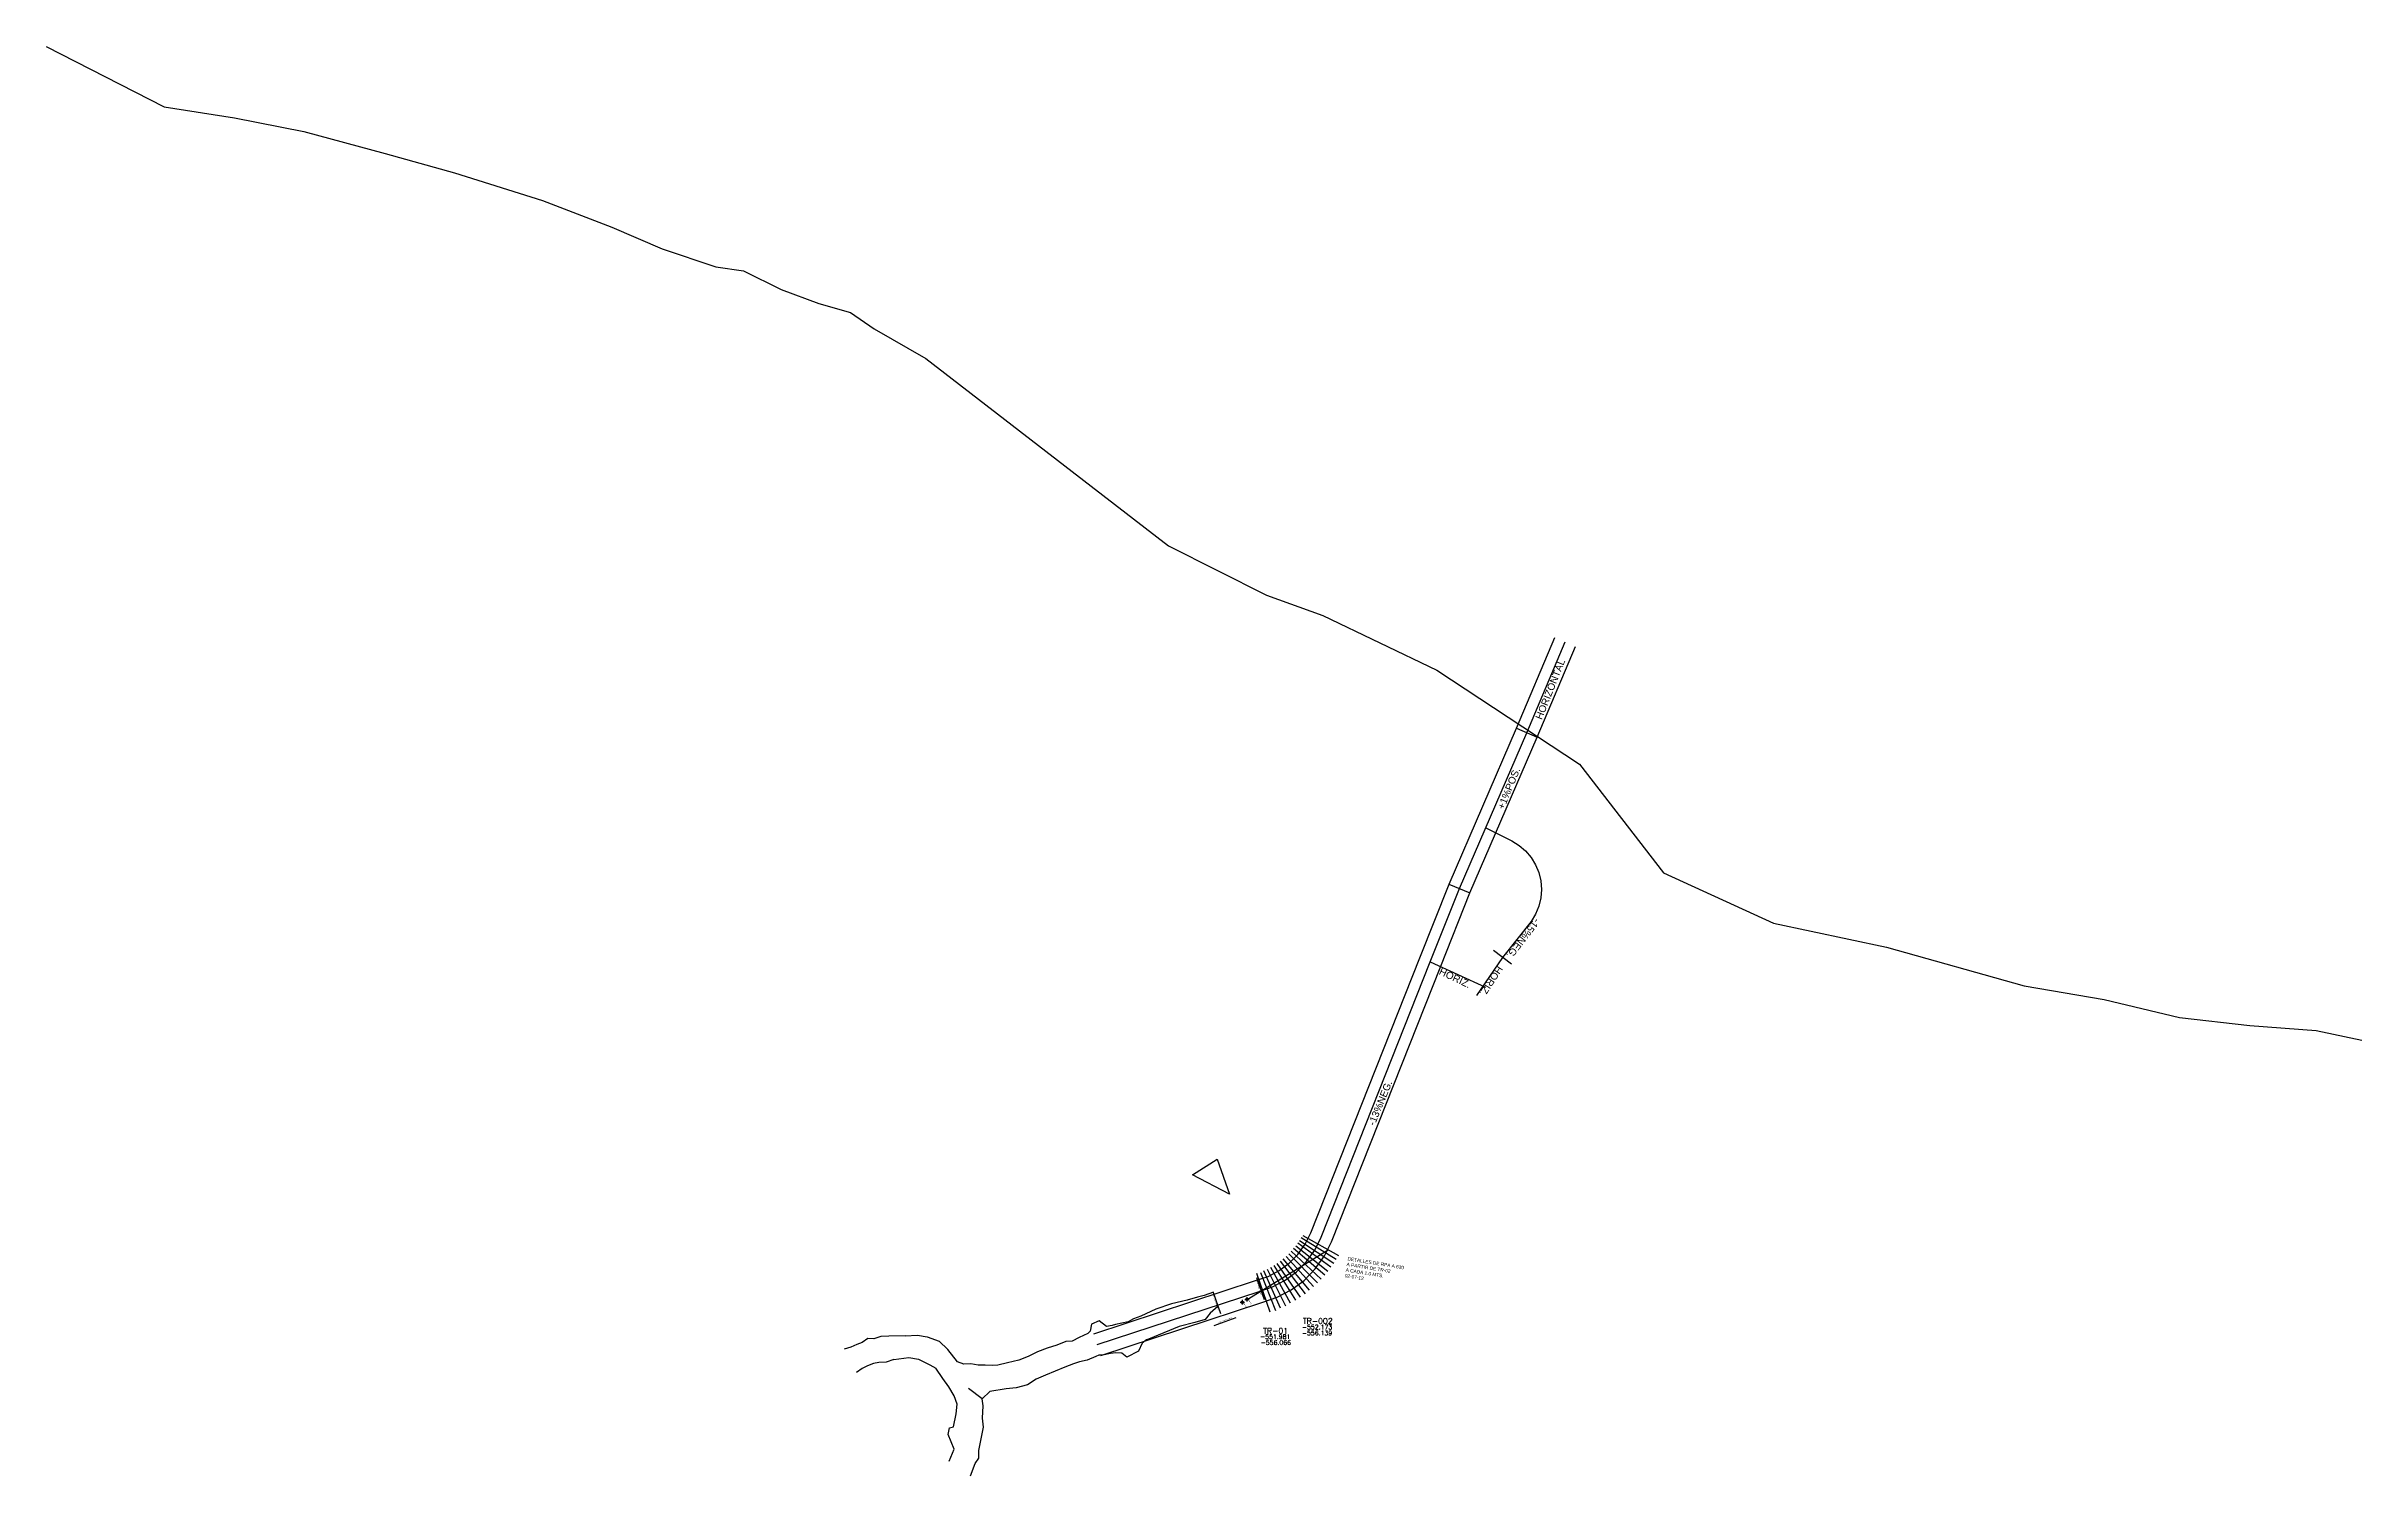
# Model space of a CAD drawing. Extents: x 10530 to 11041, y 9549 to 9865.
import ezdxf
from ezdxf.enums import TextEntityAlignment as Align

# ---------------------------------------------------------------- set-up
doc = ezdxf.new("R2010")
doc.units = 0
doc.header["$MEASUREMENT"] = 0
doc.header["$PDMODE"] = 34
doc.header["$PDSIZE"] = 0.5
for name, color, linetype in [('MEDIDA', 170, 'Continuous'), ('R-425-7056-NW-SCR', 192, 'Continuous'), ('R-550-7787-NE-SCR', 222, 'Continuous')]:
    doc.layers.add(name, color=color, linetype=linetype)
doc.styles.add('ROMAND', font='romand.shx')
doc.styles.add('ROMANS', font='romans')
doc.styles.get("Standard").update_dxf_attribs({"font": 'ARIAL.TTF'})

# ---------------------------------------------------------------- blocks, each defined once
blk = doc.blocks.new('F2')
blk.add_point((0, 0))
at = {"style": 'ROMAND'}
for tag, height, p in [('NOMBRE', 1.25, (0.2, 6.62)), ('CIELO', 1, (0.14, 4.62)), ('PISO', 1, (0.14, 3.25))]:
    blk.add_attdef(tag, text='', height=height, dxfattribs=at).set_placement(p, align=Align.CENTER)
at = {"style": 'ROMANS', "flags": 1}
for tag, p in [('LOCALIZACION', (-0.07, -4.93)), ('MINA', (-0.07, -3.26)), ('ESTRUCTURA', (-0.07, -6.62)), ('NIVEL', (-0.07, -8.29)), ('OBRA', (-0.07, -10.12)), ('ATRAS', (-0.07, -13.48)), ('FECHA', (-0.07, -11.79)), ('TOPOGRAFO', (2.67, -15.3))]:
    blk.add_attdef(tag, text='', height=1.25, dxfattribs=at).set_placement(p, align=Align.CENTER)

msp = doc.modelspace()

# ---------------------------------------------------------------- linework, layer by layer
for points, elevation in [([(10529.81, 9864.82), (10555.85, 9851.48), (10571.38, 9849.07), (10586.69, 9846.01), (10604.63, 9841.2), (10619.94, 9836.93), (10639.41, 9830.81), (10654.72, 9824.9), (10665.88, 9820.09), (10677.69, 9816.15), (10683.82, 9815.27), (10692.13, 9811.12), (10700.44, 9808.06), (10707.44, 9806.09), (10712.69, 9802.48), (10724.07, 9795.92), (10760.6, 9767.7), (10777.66, 9754.57), (10799.32, 9743.64), (10811.78, 9739.15), (10836.94, 9727.12), (10868.44, 9706.34), (10887.03, 9682.39), (10911.32, 9671.23), (10936.25, 9665.98), (10966.66, 9657.45), (10984.38, 9654.39), (11001, 9650.45), (11016.53, 9648.7), (11031.19, 9647.6), (11041.25, 9645.42)], -566.11), ([(10854.56, 9714.28), (10859.15, 9712.3)], -569.99), ([(10847.75, 9692.29), (10853.54, 9689.41), (10855.15, 9688.42), (10856.58, 9687.2), (10857.8, 9685.77), (10858.79, 9684.16), (10859.51, 9682.42), (10859.94, 9680.59), (10860.09, 9678.71), (10859.94, 9676.84), (10859.5, 9675), (10858.78, 9673.27), (10857.8, 9671.66), (10851.45, 9663.69), (10845.73, 9655.29)], -570.27), ([(10839.64, 9679.84), (10844.28, 9677.99)], -571.59), ([(10835.52, 9662.69), (10847.73, 9657.16)], -552.25), ([(10853.44, 9662.18), (10849.46, 9665.2)], -570.27), ([(10733.48, 9568.59), (10736.52, 9566.31)], -546.32)]:
    msp.add_lwpolyline(points, dxfattribs=dict(elevation=elevation))
at = {"color": 3}
for points in [[(10761.18, 9580.6), (10796.92, 9592.35), (10799.7, 9593.29), (10802.14, 9594.56), (10804.34, 9596.19), (10806.27, 9598.15), (10807.86, 9600.39), (10809.13, 9602.93), (10833.2, 9663.61), (10839.65, 9679.88), (10854.55, 9714.27), (10863.02, 9734.32)], [(10762.74, 9575.85), (10798.5, 9587.61), (10801.66, 9588.67), (10804.8, 9590.3), (10807.64, 9592.41), (10810.11, 9594.93), (10812.16, 9597.81), (10813.69, 9600.89), (10837.85, 9661.77), (10844.27, 9677.96), (10859.15, 9712.3), (10867.62, 9732.37)]]:
    msp.add_lwpolyline(points, dxfattribs=at)
at = {"color": 1, "elevation": -552.25}
msp.add_lwpolyline([(10761.96, 9578.22), (10797.71, 9589.98), (10800.68, 9590.98), (10803.47, 9592.43), (10805.99, 9594.3), (10808.19, 9596.54), (10810.01, 9599.1), (10811.41, 9601.91), (10835.52, 9662.69), (10841.96, 9678.92), (10856.85, 9713.28), (10865.32, 9733.34)], dxfattribs=at)
msp.add_lwpolyline([(10791.19, 9611.45), (10782.97, 9615.67), (10788.47, 9619.16)], close=True)
at = {"color": 5}
for points, elevation in [([(10805.81, 9600.01), (10812.92, 9594.44)], -552.17), ([(10813.58, 9595.31), (10806.25, 9600.59)], -552.17), ([(10806.65, 9601.18), (10814.18, 9596.18)], -552.17), ([(10814.73, 9597.04), (10807.02, 9601.76)], -552.17), ([(10807.36, 9602.33), (10815.23, 9597.89)], -552.17), ([(10795.04, 9588.21), (10812.95, 9599.18)], -551.98), ([(10799.51, 9594.85), (10803.56, 9586.78)], -552.17), ([(10804.67, 9587.37), (10800.26, 9595.25)], -552.17), ([(10800.99, 9595.68), (10805.76, 9588.01)], -552.17), ([(10806.82, 9588.7), (10801.7, 9596.15)], -552.17), ([(10802.39, 9596.64), (10807.84, 9589.44)], -552.17), ([(10808.81, 9590.21), (10803.04, 9597.16)], -552.17), ([(10803.67, 9597.71), (10809.74, 9591.02)], -552.17), ([(10810.62, 9591.85), (10804.26, 9598.26)], -552.17), ([(10804.81, 9598.84), (10811.44, 9592.7)], -552.17), ([(10812.21, 9593.57), (10805.33, 9599.42)], -552.17), ([(10800.15, 9585.35), (10797.22, 9593.89)], -552.17), ([(10797.98, 9594.17), (10801.29, 9585.77)], -552.17), ([(10802.43, 9586.25), (10798.75, 9594.49)], -552.17)]:
    msp.add_lwpolyline(points, dxfattribs=dict(at, elevation=elevation))
at = {"layer": 'MEDIDA', "color": 170}
for points, elevation in [([(10789.27, 9585.01), (10787.58, 9589.88)], -550.99), ([(10798.87, 9588.11), (10797.19, 9592.98)], -550.99), ([(10787.79, 9582.43), (10792.62, 9584.23)], -551.01)]:
    msp.add_lwpolyline(points, dxfattribs=dict(at, elevation=elevation))
at = {"layer": 'R-425-7056-NW-SCR'}
for points in [[(10715.91, 9580.09, -543.82), (10714.11, 9580, -543.33), (10712.61, 9579.47, -543.16), (10711.27, 9579.59, -542.75), (10710.05, 9578.7, -542.42), (10708.84, 9578.23, -542.21), (10707.55, 9577.64, -541.98), (10706.08, 9577.23, -542.05)], [(10715.91, 9580.09, -538.32), (10714.11, 9580, -538.33), (10712.61, 9579.47, -538.06), (10711.27, 9579.59, -537.85), (10710.05, 9578.7, -537.52), (10708.84, 9578.23, -537.51), (10707.55, 9577.64, -536.97), (10706.08, 9577.23, -537.05)], [(10719.54, 9580.15, -539.02), (10715.91, 9580.09, -538.32)], [(10719.54, 9580.15, -543.92), (10715.91, 9580.09, -543.82)], [(10719.54, 9580.15, -539.02), (10722.24, 9580.33, -539.42), (10724.4, 9579.91, -540.12), (10727, 9579, -541.33), (10728.92, 9577.16, -542.69)], [(10719.54, 9580.15, -543.92), (10722.24, 9580.33, -544.62), (10724.4, 9579.91, -545.12), (10727, 9579, -545.83), (10728.92, 9577.16, -546.29)], [(10717.04, 9574.91, -538.32), (10715.35, 9574.34, -538.33), (10713.74, 9574.29, -538.06), (10712.49, 9574.02, -537.85), (10711.18, 9573.53, -537.52), (10710, 9572.96, -537.51), (10708.77, 9572.08, -536.97)], [(10717.04, 9574.91, -543.82), (10715.35, 9574.34, -543.33), (10713.74, 9574.29, -543.16), (10712.49, 9574.02, -542.75), (10711.18, 9573.53, -542.42), (10710, 9572.96, -542.21), (10708.77, 9572.08, -541.98)], [(10717.04, 9574.91, -538.32), (10720.3, 9575.4, -539.42), (10722.46, 9574.98, -540.12), (10724.95, 9573.78, -541.33), (10726.3, 9573, -542.9)], [(10717.04, 9574.91, -543.82), (10720.3, 9575.4, -544.62), (10722.46, 9574.98, -545.12), (10724.95, 9573.78, -545.83), (10726.3, 9573, -546.55)], [(10732.45, 9573.89, -543.5), (10731.08, 9574.45, -542.9), (10728.92, 9577.16, -542.69)], [(10732.45, 9573.89, -547.2), (10731.08, 9574.45, -546.55), (10728.92, 9577.16, -546.29)], [(10729.34, 9559.88, -549.45), (10730.2, 9560.07, -548.42), (10730.79, 9562.95, -548.42), (10730.99, 9565.08, -548.18), (10730.32, 9566.95, -547.55), (10729.2, 9568.9, -547.29), (10727.81, 9570.76, -547.03), (10726.3, 9573, -546.55)], [(10729.34, 9559.88, -544.95), (10730.2, 9560.07, -543.42), (10730.79, 9562.95, -543.32), (10730.99, 9565.08, -543.28), (10730.32, 9566.95, -543.35), (10729.2, 9568.9, -543.29), (10727.81, 9570.76, -543.13), (10726.3, 9573, -542.9)], [(10735.83, 9554.87, -544.95), (10736.8, 9559.99, -544.16), (10736.61, 9562.01, -543.42), (10736.73, 9564.74, -543.32), (10736.52, 9566.29, -543.65)], [(10735.83, 9554.87, -549.45), (10736.8, 9559.99, -548.56), (10736.61, 9562.01, -548.42), (10736.73, 9564.74, -548.42), (10736.52, 9566.29, -548.05)], [(10730.33, 9555.14, -549.5), (10729.04, 9558.35, -549.54), (10729.34, 9559.88, -549.45)], [(10730.33, 9555.14, -544.8), (10729.04, 9558.35, -545.04), (10729.34, 9559.88, -544.95)], [(10729.26, 9552.5, -549.86), (10730.33, 9555.14, -549.5)], [(10729.26, 9552.5, -545.16), (10730.33, 9555.14, -544.8)], [(10734.96, 9551.98, -549.5), (10735.77, 9553.15, -549.54), (10735.83, 9554.87, -549.45)], [(10734.96, 9551.98, -544.8), (10735.77, 9553.15, -545.04), (10735.83, 9554.87, -544.95)], [(10733.97, 9549.29, -549.86), (10734.96, 9551.98, -549.5)], [(10733.97, 9549.29, -545.16), (10734.96, 9551.98, -544.8)]]:
    msp.add_polyline3d(points, dxfattribs=at)
at = {"layer": 'R-550-7787-NE-SCR'}
for points in [[(10787.61, 9589.81, -550.99), (10785.55, 9589.1, -550.97), (10784.11, 9588.71, -550.45), (10781.84, 9588.02, -550.4), (10778.34, 9587.24, -550.18), (10774.88, 9586.04, -549.95), (10771.55, 9584.47, -549.31), (10769.94, 9583.9, -548.67)], [(10787.61, 9589.81, -555.49), (10785.55, 9589.1, -555.57), (10784.11, 9588.71, -555.55), (10781.84, 9588.02, -555.3), (10778.34, 9587.24, -554.78), (10774.88, 9586.04, -554.15), (10771.55, 9584.47, -553.81), (10769.94, 9583.9, -553.77)], [(10788.69, 9586.69, -550.99), (10786.92, 9585.13, -550.97), (10785.81, 9583.79, -550.45), (10783.54, 9583.11, -550.4), (10780.07, 9582.23, -550.18), (10776.68, 9580.84, -549.95), (10773.28, 9579.46, -549.31), (10772.82, 9579.29, -549.05)], [(10788.69, 9586.69, -555.49), (10786.92, 9585.13, -555.57), (10785.81, 9583.79, -555.55), (10783.54, 9583.11, -555.3), (10780.07, 9582.23, -554.78), (10776.68, 9580.84, -554.15), (10773.28, 9579.46, -553.81), (10772.82, 9579.29, -553.85)], [(10757.97, 9579.78, -551.89), (10756.42, 9578.98, -551.79), (10756.42, 9578.98, -551.79), (10754.98, 9578.9, -551.22), (10753.04, 9578.12, -550.95), (10750.86, 9577.46, -550.66), (10748.74, 9576.61, -550.27), (10746.68, 9575.57, -549.78), (10746.68, 9575.57, -549.78), (10744.66, 9574.76, -549.51), (10742.12, 9574.19, -549.18), (10740, 9573.65, -548.8)], [(10757.97, 9579.78, -547.39), (10756.42, 9578.98, -546.59), (10756.42, 9578.98, -546.59), (10754.98, 9578.9, -546.62), (10753.04, 9578.12, -546.05), (10750.86, 9577.46, -545.76), (10748.74, 9576.61, -545.27), (10746.68, 9575.57, -544.88), (10746.68, 9575.57, -544.88), (10744.66, 9574.76, -544.71), (10742.12, 9574.19, -543.78), (10740, 9573.65, -544)], [(10769.94, 9583.9, -553.77), (10769.94, 9583.9, -553.77), (10768.8, 9583.28, -553.68), (10765.96, 9582.7, -553.25), (10765.21, 9582.44, -553.14), (10764.03, 9582.23, -552.86), (10762.34, 9583.44, -552.68), (10760.69, 9582.75, -552.42), (10760.41, 9581.17, -552.3), (10759.86, 9580.66, -552.2), (10757.97, 9579.78, -551.89)], [(10769.94, 9583.9, -548.67), (10769.94, 9583.9, -548.67), (10768.8, 9583.28, -548.88), (10765.96, 9582.7, -548.35), (10765.21, 9582.44, -548.44), (10764.03, 9582.23, -548.06), (10762.34, 9583.44, -547.78), (10760.69, 9582.75, -547.92), (10760.41, 9581.17, -547.6), (10759.86, 9580.66, -547.2), (10757.97, 9579.78, -547.39)], [(10772.82, 9579.29, -553.85), (10772.82, 9579.29, -553.85), (10771.84, 9578.52, -553.77), (10771.09, 9576.77, -553.68), (10768.52, 9575.44, -553.25), (10767.37, 9576.31, -553.14), (10766.09, 9576.39, -552.86), (10764.87, 9576.27, -552.68), (10763.12, 9575.87, -552.42), (10762.28, 9575.89, -552.3), (10761.66, 9575.57, -552.2), (10759.73, 9574.78, -551.89)], [(10772.82, 9579.29, -549.05), (10772.82, 9579.29, -549.05), (10771.84, 9578.52, -548.67), (10771.09, 9576.77, -548.88), (10768.52, 9575.44, -548.35), (10767.37, 9576.31, -548.44), (10766.09, 9576.39, -548.06), (10764.87, 9576.27, -547.78), (10763.12, 9575.87, -547.92), (10762.28, 9575.89, -547.6), (10761.66, 9575.57, -547.2), (10759.73, 9574.78, -547.39)], [(10759.73, 9574.78, -551.89), (10758.01, 9574.45, -551.79), (10758.01, 9574.45, -551.79), (10756.7, 9573.99, -551.22), (10754.76, 9573.21, -550.95), (10752.64, 9572.36, -550.66), (10750.52, 9571.51, -550.27), (10748.44, 9570.57, -549.78), (10748.44, 9570.57, -549.78), (10746.54, 9569.38, -549.51), (10744.04, 9568.71, -549.18), (10741.82, 9568.46, -548.8)], [(10759.73, 9574.78, -547.39), (10758.01, 9574.45, -546.59), (10758.01, 9574.45, -546.59), (10756.7, 9573.99, -546.62), (10754.76, 9573.21, -546.05), (10752.64, 9572.36, -545.76), (10750.52, 9571.51, -545.27), (10748.44, 9570.57, -544.88), (10748.44, 9570.57, -544.88), (10746.54, 9569.38, -544.71), (10744.04, 9568.71, -543.78), (10741.82, 9568.46, -544)], [(10740, 9573.65, -544), (10738.78, 9573.61, -543.5), (10737.19, 9573.66, -543.65), (10735.61, 9573.7, -543.7), (10734.05, 9573.95, -543.45), (10732.45, 9573.89, -543.5)], [(10740, 9573.65, -548.8), (10738.78, 9573.61, -548.2), (10737.19, 9573.66, -548.05), (10735.61, 9573.7, -547.7), (10734.05, 9573.95, -547.45), (10732.45, 9573.89, -547.2)], [(10741.82, 9568.46, -544), (10738.25, 9567.84, -543.5), (10736.52, 9566.29, -543.65)], [(10741.82, 9568.46, -548.8), (10738.25, 9567.84, -548.2), (10736.52, 9566.29, -548.05)]]:
    msp.add_polyline3d(points, dxfattribs=at)

# ---------------------------------------------------------------- block references
ref = msp.add_blockref('F2', (10794.01, 9587.58, -551.98))
ref.add_attrib('NOMBRE', 'TR-01', dxfattribs={"height": 1.25, "style": 'ROMAND'}).set_placement((10801.34, 9580.64, -551.98), align=Align.CENTER)
ref.add_attrib('CIELO', '-551.981', dxfattribs={"height": 1, "style": 'ROMAND'}).set_placement((10801.27, 9579.48, -551.98), align=Align.CENTER)
ref.add_attrib('PISO', '-556.066', dxfattribs={"height": 1, "style": 'ROMAND'}).set_placement((10801.41, 9578.17, -551.98), align=Align.CENTER)
ref = msp.add_blockref('F2', (10795.04, 9588.21, -552.17))
ref.add_attrib('NOMBRE', 'TR-002', dxfattribs={"height": 1.25, "style": 'ROMAND'}).set_placement((10810.65, 9582.82, -552.17), align=Align.CENTER)
ref.add_attrib('CIELO', '-552.173', dxfattribs={"height": 1, "style": 'ROMAND'}).set_placement((10810.51, 9581.59, -552.17), align=Align.CENTER)
ref.add_attrib('PISO', '-556.139', dxfattribs={"height": 1, "style": 'ROMAND'}).set_placement((10810.51, 9580.28, -552.17), align=Align.CENTER)

# ---------------------------------------------------------------- texts
at = {"char_height": 1.569, "width": 771.8439, "attachment_point": 1}
for s, insert, rotation in [('HORIZONTAL', (10858.68, 9716.63), 68.3401), ('+1%POS.', (10850.29, 9696.84), 67.7239), ('-15%NEG.', (10859.88, 9671.55), 232.2053), ('HORIZ.', (10837.95, 9661.46), 334.759), ('HORIZ.', (10851.61, 9661.18), 237.0981), ('-13%NEG.', (10821.75, 9627.04), 67.7239)]:
    msp.add_mtext(s, dxfattribs=dict(at, insert=insert, rotation=rotation))
at = {"color": 5, "attachment_point": 1}
for s, insert, char_height, width, rotation in [('DETALLES DE RPA A 630\\PA PARTIR DE TR-02\\PA CADA 1.0 MTS.\\P02-07-12', (10817.31, 9597.59), 0.7528, 158.3072, 350.7872), ('TR-01', (10794.34, 9587.4), 0.27, 56.7651, 310.3303), ('TR-02', (10795.44, 9588.07), 0.27, 56.7651, 310.3303)]:
    msp.add_mtext(s, dxfattribs=dict(at, insert=insert, char_height=char_height, width=width, rotation=rotation))
at = {"layer": 'MEDIDA', "color": 170, "char_height": 0.2, "width": 9.5349, "attachment_point": 1}
for s, insert, rotation in [('2 QUINCENA DE JUNIO 12', (10798.22, 9588.82, -550.99), 108.9148), ('1 QUINCENA DE JUNIO 12', (10788.62, 9585.72, -550.99), 108.9148), ('2 QUINCENA DE JUNIO 12', (10788.48, 9583.1, -551.01), 20.2841)]:
    msp.add_mtext(s, dxfattribs=dict(at, insert=insert, rotation=rotation))

doc.saveas('drawing.dxf')
